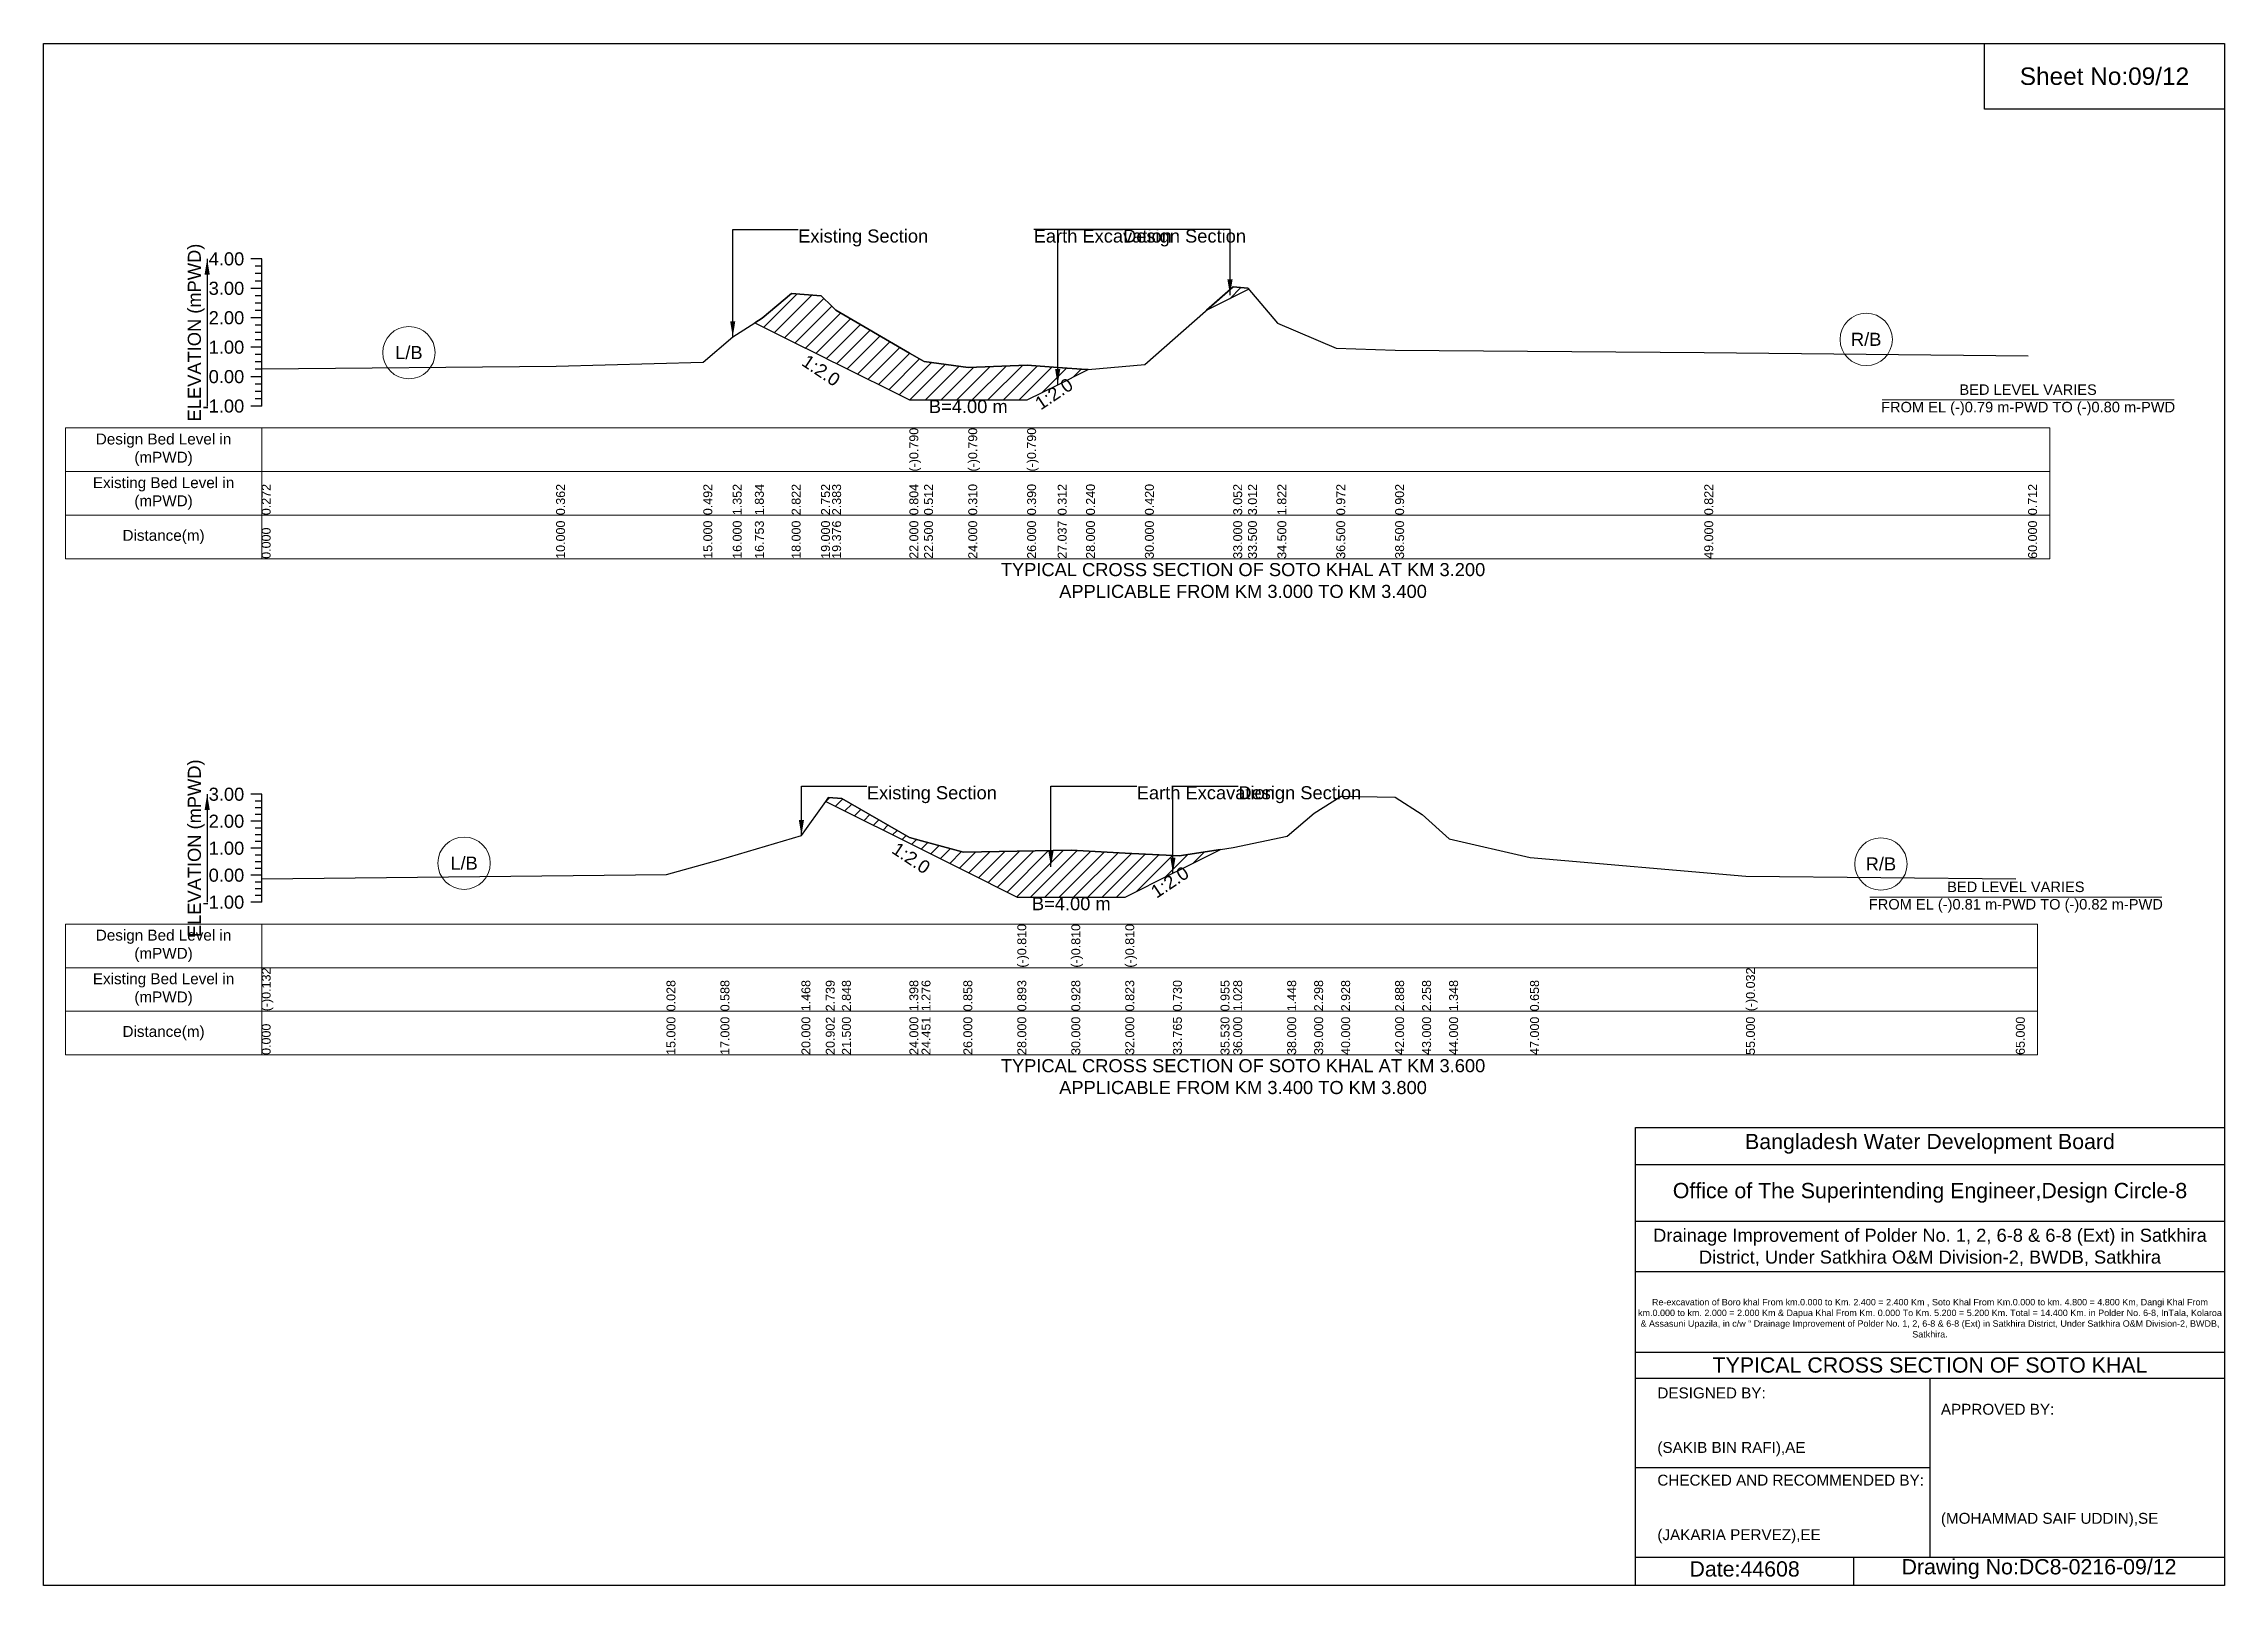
# Model space of a CAD drawing. Header units: inches. Extents: x 91000 to 218000, y -5656 to 30000.
# Drawn here: x 180000 to 188000, y -5656 to 0 of the extents above; entities that cross this region are included whole.
import ezdxf

# ---------------------------------------------------------------- set-up
doc = ezdxf.new("R2010")
doc.units = ezdxf.units.IN
doc.header["$LTSCALE"] = 7
doc.header["$MEASUREMENT"] = 0
for name, color, linetype, lineweight in [('Cross section Data Border', 7, 'Continuous', 9), ('Cross Section Labels', 7, 'Continuous', 9), ('Existing_Bed_Level for Xsection', 7, 'Continuous', 25)]:
    doc.layers.add(name, color=color, linetype=linetype, lineweight=lineweight)
doc.styles.get("Standard").update_dxf_attribs({"font": 'arial.ttf'})
doc.dimstyles.get("Standard").update_dxf_attribs({"dimtxt": 0.18, "dimasz": 0.18, "dimexe": 0.18, "dimexo": 0.0625, "dimgap": 0.09, "dimtad": 0, "dimtih": 1, "dimtoh": 1, "dimdec": 4, "dimzin": 0, "dimdsep": 46, "dimtxsty": 'Standard', "dimcen": 0.09, "dimadec": 0, "dimazin": 0, "dimtfac": 1, "dimtdec": 4, "dimtofl": 0, "dimtmove": 0, "dimatfit": 3, "dimfxl": 1, "dimtolj": 1, "dimtzin": 0, "dimarcsym": 0})

msp = doc.modelspace()

# ---------------------------------------------------------------- texts
at = {"attachment_point": 5}
for s, insert, char_height in [('Sheet No:09/12', (187560, -120), 64), ('Bangladesh Water Development Board', (186920, -4036), 56), ('Office of The Superintending Engineer,Design Circle-8', (186920, -4216), 56)]:
    msp.add_mtext(s, dxfattribs=dict(at, insert=insert, char_height=char_height))
for s, insert, char_height, width, attachment_point in [('Drainage Improvement of Polder No. 1, 2, 6-8 & 6-8 (Ext) in Satkhira District, Under Satkhira O&M Division-2, BWDB, Satkhira', (186920, -4416), 48, 2240, 5), ('Re-excavation of Boro khal From km.0.000 to Km. 2.400 = 2.400 Km , Soto Khal From Km.0.000 to km. 4.800 = 4.800 Km, Dangi Khal From km.0.000 to km. 2.000 = 2.000 Km & Dapua Khal From Km. 0.000 To Km. 5.200 = 5.200 Km. Total = 14.400 Km. in Polder No. 6-8, InTala, Kolaroa & Assasuni Upazila, in c/w “ Drainage Improvement of Polder No. 1, 2, 6-8 & 6-8 (Ext) in Satkhira District, Under Satkhira O&M Division-2, BWDB, Satkhira.', (186920, -4676), 23.565, 2160, 5), ('TYPICAL CROSS SECTION OF SOTO KHAL', (186920, -4848), 56, 2240, 5), ('DESIGNED BY:^J^J^J(SAKIB BIN RAFI),AE', (185920, -5056), 40, 1120, 4), ('APPROVED BY:^J^J^J^J^J^J(MOHAMMAD SAIF UDDIN),SE', (186960, -5216), 40, 1120, 4), ('CHECKED AND RECOMMENDED BY:^J^J^J(JAKARIA PERVEZ),EE', (185920, -5376), 40, 1120, 4), ('Date:44608', (186240, -5596), 56, 1120, 5), ('Drawing No:DC8-0216-09/12', (187320, -5596), 56, 1760, 5)]:
    msp.add_mtext(s, dxfattribs=dict(insert=insert, char_height=char_height, width=width, attachment_point=attachment_point))
at = {"layer": 'Cross section Data Border', "char_height": 40, "width": 640, "attachment_point": 5}
for s, insert in [('Design Bed Level in (mPWD)', (180440, -1489.9)), ('Existing Bed Level in (mPWD)', (180440, -1649.9)), ('Distance(m)', (180440, -1809.9)), ('Design Bed Level in (mPWD)', (180440, -3309.9)), ('Existing Bed Level in (mPWD)', (180440, -3469.9)), ('Distance(m)', (180440, -3629.9))]:
    msp.add_mtext(s, dxfattribs=dict(at, insert=insert))
at = {"layer": 'Cross Section Labels'}
for s, insert, char_height, attachment_point in [('Existing Section', (182768, -681.9), 48, 1), ('Earth Excavation', (183632, -681.9), 48, 1), ('Design Section', (183960, -681.9), 48, 1), ('L/B', (181340, -1133.7), 48, 5), ('R/B', (186686, -1085.1), 48, 5), ('BED LEVEL VARIES ^JFROM EL (-)0.79 m-PWD TO (-)0.80 m-PWD', (187280, -1307.2), 38.4, 5), ('B=4.00 m', (183392, -1307.2), 48, 2), ('TYPICAL CROSS SECTION OF SOTO KHAL AT KM 3.200^JAPPLICABLE FROM KM 3.000 TO KM 3.400', (184400, -1969.9), 48, 5), ('Existing Section', (183020, -2724.2), 48, 1), ('Earth Excavation', (184010, -2724.2), 48, 1), ('Design Section', (184382.8, -2724.2), 48, 1), ('L/B', (181542.5, -3006.6), 48, 5), ('R/B', (186740, -3009.6), 48, 5), ('BED LEVEL VARIES ^JFROM EL (-)0.81 m-PWD TO (-)0.82 m-PWD', (187235, -3131.1), 38.4, 5), ('B=4.00 m', (183770, -3131.1), 48, 2), ('TYPICAL CROSS SECTION OF SOTO KHAL AT KM 3.600^JAPPLICABLE FROM KM 3.400 TO KM 3.800', (184400, -3789.9), 48, 5)]:
    msp.add_mtext(s, dxfattribs=dict(at, insert=insert, char_height=char_height, attachment_point=attachment_point))
at = {"layer": 'Cross Section Labels', "char_height": 48, "attachment_point": 2}
for insert, rotation in [((182865.6, -1179.1), 326.30993), ((183693, -1264.8), 33.69007), ((183195.9, -2967.8), 326.30993), ((184118, -3056.1), 33.69007)]:
    msp.add_mtext('1:2.0', dxfattribs=dict(at, insert=insert, rotation=rotation))
at = {"layer": 'Existing_Bed_Level for Xsection', "rotation": 90}
for s, insert, char_height, attachment_point in [('ELEVATION (mPWD)', (180560, -1059.9), 48, 5), ('(-)0.790', (183176, -1569.9), 32.8, 1), ('(-)0.790', (183392, -1569.9), 32.8, 1), ('(-)0.790', (183608, -1569.9), 32.8, 1), ('0.272', (180800, -1729.9), 32.8, 1), ('0.362', (181880, -1729.9), 32.8, 1), ('0.492', (182420, -1729.9), 32.8, 1), ('1.352', (182528, -1729.9), 32.8, 1), ('1.834', (182609.3, -1729.9), 32.8, 1), ('2.822', (182744, -1729.9), 32.8, 1), ('2.752', (182852, -1729.9), 32.8, 1), ('2.383', (182892.6, -1729.9), 32.8, 1), ('0.804', (183176, -1729.9), 32.8, 1), ('0.512', (183230, -1729.9), 32.8, 1), ('0.310', (183392, -1729.9), 32.8, 1), ('0.390', (183608, -1729.9), 32.8, 1), ('0.312', (183720, -1729.9), 32.8, 1), ('0.240', (183824, -1729.9), 32.8, 1), ('0.420', (184040, -1729.9), 32.8, 1), ('3.052', (184364, -1729.9), 32.8, 1), ('3.012', (184418, -1729.9), 32.8, 1), ('1.822', (184526, -1729.9), 32.8, 1), ('0.972', (184742, -1729.9), 32.8, 1), ('0.902', (184958, -1729.9), 32.8, 1), ('0.822', (186092, -1729.9), 32.8, 1), ('0.712', (187280, -1729.9), 32.8, 1), ('10.000', (181880, -1889.9), 32.8, 1), ('15.000', (182420, -1889.9), 32.8, 1), ('16.000', (182528, -1889.9), 32.8, 1), ('16.753', (182609.3, -1889.9), 32.8, 1), ('18.000', (182744, -1889.9), 32.8, 1), ('19.000', (182852, -1889.9), 32.8, 1), ('19.376', (182892.6, -1889.9), 32.8, 1), ('22.000', (183176, -1889.9), 32.8, 1), ('22.500', (183230, -1889.9), 32.8, 1), ('24.000', (183392, -1889.9), 32.8, 1), ('26.000', (183608, -1889.9), 32.8, 1), ('27.037', (183720, -1889.9), 32.8, 1), ('28.000', (183824, -1889.9), 32.8, 1), ('30.000', (184040, -1889.9), 32.8, 1), ('33.000', (184364, -1889.9), 32.8, 1), ('33.500', (184418, -1889.9), 32.8, 1), ('34.500', (184526, -1889.9), 32.8, 1), ('36.500', (184742, -1889.9), 32.8, 1), ('38.500', (184958, -1889.9), 32.8, 1), ('49.000', (186092, -1889.9), 32.8, 1), ('60.000', (187280, -1889.9), 32.8, 1), ('0.000', (180800, -1889.9), 32.8, 1), ('ELEVATION (mPWD)', (180560, -2951.9), 48, 5), ('(-)0.810', (183572, -3389.9), 32.8, 1), ('(-)0.810', (183770, -3389.9), 32.8, 1), ('(-)0.810', (183968, -3389.9), 32.8, 1), ('(-)0.132', (180800, -3549.9), 32.8, 1), ('0.028', (182285, -3549.9), 32.8, 1), ('0.588', (182483, -3549.9), 32.8, 1), ('1.468', (182780, -3549.9), 32.8, 1), ('2.739', (182869.3, -3549.9), 32.8, 1), ('2.848', (182928.5, -3549.9), 32.8, 1), ('1.398', (183176, -3549.9), 32.8, 1), ('1.276', (183220.6, -3549.9), 32.8, 1), ('0.858', (183374, -3549.9), 32.8, 1), ('0.893', (183572, -3549.9), 32.8, 1), ('0.928', (183770, -3549.9), 32.8, 1), ('0.823', (183968, -3549.9), 32.8, 1), ('0.730', (184142.8, -3549.9), 32.8, 1), ('0.955', (184317.5, -3549.9), 32.8, 1), ('1.028', (184364, -3549.9), 32.8, 1), ('1.448', (184562, -3549.9), 32.8, 1), ('2.298', (184661, -3549.9), 32.8, 1), ('2.928', (184760, -3549.9), 32.8, 1), ('2.888', (184958, -3549.9), 32.8, 1), ('2.258', (185057, -3549.9), 32.8, 1), ('1.348', (185156, -3549.9), 32.8, 1), ('0.658', (185453, -3549.9), 32.8, 1), ('(-)0.032', (186245, -3549.9), 32.8, 1), ('0.000', (180800, -3709.9), 32.8, 1), ('15.000', (182285, -3709.9), 32.8, 1), ('17.000', (182483, -3709.9), 32.8, 1), ('20.000', (182780, -3709.9), 32.8, 1), ('20.902', (182869.3, -3709.9), 32.8, 1), ('21.500', (182928.5, -3709.9), 32.8, 1), ('24.000', (183176, -3709.9), 32.8, 1), ('24.451', (183220.6, -3709.9), 32.8, 1), ('26.000', (183374, -3709.9), 32.8, 1), ('28.000', (183572, -3709.9), 32.8, 1), ('30.000', (183770, -3709.9), 32.8, 1), ('32.000', (183968, -3709.9), 32.8, 1), ('33.765', (184142.8, -3709.9), 32.8, 1), ('35.530', (184317.5, -3709.9), 32.8, 1), ('36.000', (184364, -3709.9), 32.8, 1), ('38.000', (184562, -3709.9), 32.8, 1), ('39.000', (184661, -3709.9), 32.8, 1), ('40.000', (184760, -3709.9), 32.8, 1), ('42.000', (184958, -3709.9), 32.8, 1), ('43.000', (185057, -3709.9), 32.8, 1), ('44.000', (185156, -3709.9), 32.8, 1), ('47.000', (185453, -3709.9), 32.8, 1), ('55.000', (186245, -3709.9), 32.8, 1), ('65.000', (187235, -3709.9), 32.8, 1)]:
    msp.add_mtext(s, dxfattribs=dict(at, insert=insert, char_height=char_height, attachment_point=attachment_point))
at = {"layer": 'Existing_Bed_Level for Xsection', "char_height": 48, "attachment_point": 6}
for s, insert in [('4.00', (180736, -789.9)), ('3.00', (180736, -897.9)), ('2.00', (180736, -1005.9)), ('1.00', (180736, -1113.9)), ('0.00', (180736, -1221.9)), ('-1.00', (180736, -1329.9)), ('3.00', (180736, -2753.9)), ('2.00', (180736, -2852.9)), ('1.00', (180736, -2951.9)), ('0.00', (180736, -3050.9)), ('-1.00', (180736, -3149.9))]:
    msp.add_mtext(s, dxfattribs=dict(at, insert=insert))

# ---------------------------------------------------------------- hatches: boundary and pattern name
at = {"layer": 'Existing_Bed_Level for Xsection'}
h = msp.add_hatch(dxfattribs=at)
h.set_pattern_fill('ANSI31', color=256, scale=324, style=0)
h.paths.add_polyline_path([(182609.3, -1023.9), (182636, -1037.2), (182744, -1091.2), (182852, -1145.2), (182892.6, -1165.6), (182906, -1172.2), (183176, -1307.2), (183230, -1307.2), (183392, -1307.2), (183608, -1307.2), (183720, -1251.3), (183824, -1199.2), (183831.9, -1195.3), (183824, -1196), (183720, -1188.2), (183608, -1179.8), (183392, -1188.4), (183230, -1166.6), (183176, -1135.1), (182906, -977.6), (182892.6, -964.5), (182852, -924.7), (182744, -917.1), (182636, -1006.8)])
h = msp.add_hatch(dxfattribs=at)
h.set_pattern_fill('ANSI31', color=256, scale=324, style=0)
h.paths.add_polyline_path([(184266.1, -978.2), (184364, -929.2), (184418, -902.2), (184421.3, -900.6), (184418, -896.6), (184364, -892.3)])
h = msp.add_hatch(dxfattribs=at)
h.set_pattern_fill('ANSI31', color=256, scale=297, style=0)
h.paths.add_polyline_path([(182869.3, -2779.7), (182879, -2784.6), (182928.5, -2809.4), (183176, -2933.1), (183220.6, -2955.4), (183374, -3032.1), (183572, -3131.1), (183770, -3131.1), (183968, -3131.1), (184142.8, -3043.7), (184166, -3032.1), (184317.5, -2956.4), (184166, -2979.8), (184142.8, -2978.6), (183968, -2969.5), (183770, -2959.1), (183572, -2962.5), (183374, -2966), (183220.6, -2924.6), (183176, -2912.5), (182928.5, -2769), (182879, -2766)])

# ---------------------------------------------------------------- linework, layer by layer
for points in [[(180000, 0), (188000, 0), (188000, -5656), (180000, -5656)], [(187120, 0), (188000, 0), (188000, -240), (187120, -240)]]:
    msp.add_lwpolyline(points, close=True)
for points in [[(185840, -5656), (185840, -3976), (188000, -3976)], [(185840, -4112), (188000, -4112)], [(185840, -4320), (188000, -4320)], [(185840, -4504), (188000, -4504)], [(185840, -4800), (188000, -4800)], [(185840, -4896), (188000, -4896)], [(186920, -4896), (186920, -5552)], [(185840, -5224), (186920, -5224)], [(185840, -5552), (188000, -5552)], [(186640, -5552), (186640, -5656)]]:
    msp.add_lwpolyline(points)
at = {"layer": 'Cross section Data Border'}
for points in [[(180080, -1409.9), (187360, -1409.9), (187360, -1889.9), (180080, -1889.9)], [(180080, -3229.9), (187315, -3229.9), (187315, -3709.9), (180080, -3709.9)]]:
    msp.add_lwpolyline(points, close=True, dxfattribs=at)
for points in [[(180800, -1409.9), (180800, -1889.9)], [(180080, -1569.9), (187360, -1569.9)], [(180080, -1729.9), (187360, -1729.9)], [(180800, -3229.9), (180800, -3709.9)], [(180080, -3389.9), (187315, -3389.9)], [(180080, -3549.9), (187315, -3549.9)]]:
    msp.add_lwpolyline(points, dxfattribs=at)
at = {"layer": 'Cross Section Labels'}
for points in [[(186744.2, -1307.2), (187815.8, -1307.2)], [(186699.2, -3131.1), (187770.8, -3131.1)]]:
    msp.add_lwpolyline(points, dxfattribs=at)
for centre in [(181340, -1133.7), (186686, -1085.1), (181542.5, -3006.6), (186740, -3009.6)]:
    msp.add_circle(centre, 96, dxfattribs=at)
at = {"layer": 'Existing_Bed_Level for Xsection'}
for points in [[(180800, -789.9), (180760, -789.9)], [(180800, -1329.9), (180800, -1221.9), (180800, -1113.9), (180800, -1005.9), (180800, -897.9), (180800, -789.9)], [(180800, -816.9), (180776, -816.9)], [(180800, -843.9), (180776, -843.9)], [(180800, -870.9), (180776, -870.9)], [(180800, -897.9), (180760, -897.9)], [(180800, -924.9), (180776, -924.9)], [(180800, -951.9), (180776, -951.9)], [(180800, -1192.5), (181880, -1182.8), (182420, -1168.8), (182528, -1075.9), (182609.3, -1023.9), (182636, -1006.8), (182744, -917.1), (182852, -924.7), (182892.6, -964.5), (182906, -977.6), (183176, -1135.1), (183176, -1135.1), (183230, -1166.6), (183392, -1188.4), (183392, -1188.4), (183608, -1179.8), (183608, -1179.8), (183720, -1188.2), (183824, -1196), (183831.9, -1195.3), (184040, -1176.6), (184364, -892.3), (184418, -896.6), (184526, -1025.1), (184742, -1116.9), (184958, -1124.5), (186092, -1133.1), (187280, -1145)], [(180800, -1005.9), (180760, -1005.9)], [(180800, -978.9), (180776, -978.9)], [(180800, -1032.9), (180776, -1032.9)], [(180800, -1113.9), (180760, -1113.9)], [(180800, -1059.9), (180776, -1059.9)], [(180800, -1086.9), (180776, -1086.9)], [(180800, -1140.9), (180776, -1140.9)], [(180800, -1167.9), (180776, -1167.9)], [(180800, -1194.9), (180776, -1194.9)], [(180800, -1221.9), (180760, -1221.9)], [(180800, -1248.9), (180776, -1248.9)], [(180800, -1275.9), (180776, -1275.9)], [(180800, -1329.9), (180760, -1329.9)], [(180800, -1302.9), (180776, -1302.9)], [(180800, -2753.9), (180760, -2753.9)], [(180800, -2778.7), (180776, -2778.7)], [(180800, -3149.9), (180800, -3050.9), (180800, -2951.9), (180800, -2852.9), (180800, -2753.9)], [(180800, -3064), (182285, -3048.2), (182483, -2992.7), (182780, -2905.6), (182869.3, -2779.7), (182879, -2766), (182928.5, -2769), (183176, -2912.5), (183220.6, -2924.6), (183374, -2966), (183572, -2962.5), (183572, -2962.5), (183770, -2959.1), (183770, -2959.1), (183968, -2969.5), (183968, -2969.5), (184142.8, -2978.6), (184166, -2979.8), (184317.5, -2956.4), (184364, -2949.2), (184562, -2907.6), (184661, -2823.4), (184760, -2761.1), (184958, -2765), (185057, -2827.4), (185156, -2917.5), (185453, -2985.8), (186245, -3054.1), (187235, -3064)], [(180800, -2852.9), (180760, -2852.9)], [(180800, -2803.4), (180776, -2803.4)], [(180800, -2828.2), (180776, -2828.2)], [(180800, -2877.7), (180776, -2877.7)], [(180800, -2951.9), (180760, -2951.9)], [(180800, -2902.4), (180776, -2902.4)], [(180800, -2927.2), (180776, -2927.2)], [(180800, -2976.7), (180776, -2976.7)], [(180800, -3001.4), (180776, -3001.4)], [(180800, -3026.2), (180776, -3026.2)], [(180800, -3050.9), (180760, -3050.9)], [(180800, -3075.7), (180776, -3075.7)], [(180800, -3100.4), (180776, -3100.4)], [(180800, -3149.9), (180760, -3149.9)], [(180800, -3125.2), (180776, -3125.2)]]:
    msp.add_lwpolyline(points, dxfattribs=at)
for points in [[(182609.3, -1023.9), (182636, -1037.2), (182744, -1091.2), (182852, -1145.2), (182892.6, -1165.6), (182906, -1172.2), (183176, -1307.2), (183176, -1307.2), (183230, -1307.2), (183392, -1307.2), (183392, -1307.2), (183608, -1307.2), (183608, -1307.2), (183720, -1251.3), (183824, -1199.2), (183831.9, -1195.3), (183831.9, -1195.3), (183831.9, -1195.3), (183824, -1196), (183720, -1188.2), (183608, -1179.8), (183608, -1179.8), (183392, -1188.4), (183392, -1188.4), (183230, -1166.6), (183176, -1135.1), (183176, -1135.1), (182906, -977.6), (182892.6, -964.5), (182852, -924.7), (182744, -917.1), (182636, -1006.8)], [(184266.1, -978.2), (184364, -929.2), (184418, -902.2), (184421.3, -900.6), (184418, -896.6), (184364, -892.3)], [(182869.3, -2779.7), (182879, -2784.6), (182928.5, -2809.4), (183176, -2933.1), (183220.6, -2955.4), (183374, -3032.1), (183572, -3131.1), (183572, -3131.1), (183770, -3131.1), (183770, -3131.1), (183968, -3131.1), (183968, -3131.1), (184142.8, -3043.7), (184166, -3032.1), (184317.5, -2956.4), (184317.5, -2956.4), (184317.5, -2956.4), (184166, -2979.8), (184142.8, -2978.6), (183968, -2969.5), (183968, -2969.5), (183770, -2959.1), (183770, -2959.1), (183572, -2962.5), (183572, -2962.5), (183374, -2966), (183220.6, -2924.6), (183176, -2912.5), (182928.5, -2769), (182879, -2766)]]:
    msp.add_lwpolyline(points, close=True, dxfattribs=at)

msp.set_redraw_order([(e.dxf.handle, doc.entitydb.next_handle()) for e in msp.query("TEXT MTEXT ATTDEF DIMENSION ARC_DIMENSION")])  # texts and dimensions are drawn at this point

# ---------------------------------------------------------------- leaders
at = {"layer": 'Cross Section Labels', "annotation_type": 0, "has_hookline": 1}
for points, hookline_direction, text_width in [([(182528, -1075.9), (182528, -681.9), (182767.9, -681.9)], 0, 467.2), ([(184352.2, -922.8), (184352.2, -681.9), (183632.1, -681.9)], 1, 497), ([(183720, -1251.3), (183720, -681.9), (183959.9, -681.9)], 0, 441.2), ([(182780, -2905.6), (182780, -2724.2), (183019.9, -2724.2)], 0, 467.2), ([(183695.3, -3019.7), (183695.3, -2724.2), (184009.9, -2724.2)], 0, 497), ([(184142.8, -3043.7), (184142.8, -2724.2), (184382.7, -2724.2)], 0, 441.2)]:
    msp.add_leader(points, dimstyle='Standard', override={"dimasz": 57.6}, dxfattribs=dict(at, hookline_direction=hookline_direction, text_width=text_width))
at = {"layer": 'Existing_Bed_Level for Xsection'}
for points in [[(180600, -789.9), (180600, -1329.9)], [(180600, -2753.9), (180600, -3149.9)]]:
    msp.add_leader(points, dimstyle='Standard', override={"dimasz": 57.6}, dxfattribs=at)

doc.saveas('drawing.dxf')
